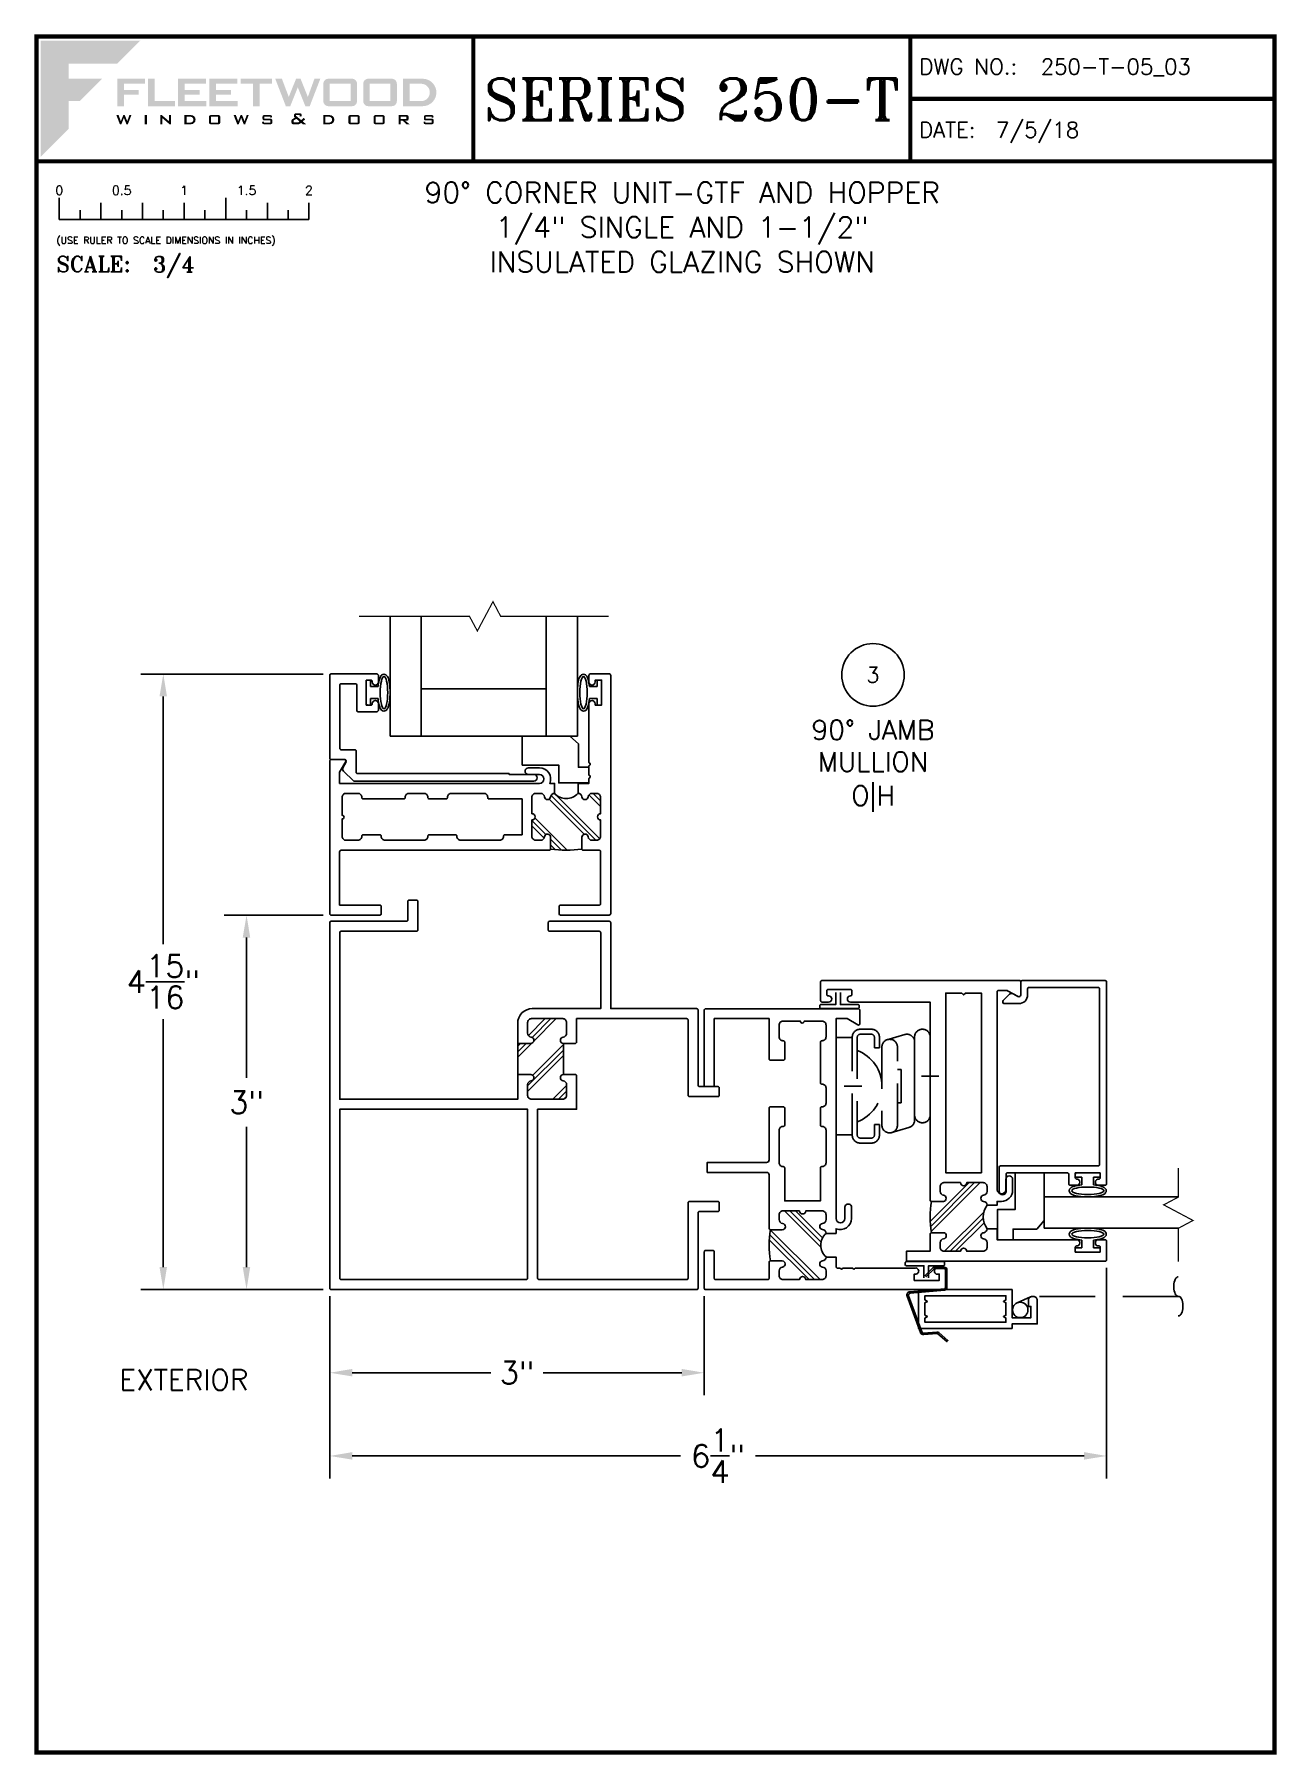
# Paper-space layout 'DETAIL 3' of a CAD drawing. Extents: x 0.3 to 7.8, y 0.1 to 10.4.
# The model-space entities are those that its viewports show. They can reach past a viewport. Long polylines and large blocks are cut down to what shows.
import ezdxf
from ezdxf.enums import TextEntityAlignment as Align

# ---------------------------------------------------------------- set-up
doc = ezdxf.new("R2010")
doc.units = 0
doc.header["$MEASUREMENT"] = 0
doc.linetypes.add('HIDDEN', pattern=[0.375, 0.25, -0.125])
doc.layers.get('0').update_dxf_attribs({"linetype": 'CONTINUOUS'})
doc.layers.get('Defpoints').update_dxf_attribs({"linetype": 'CONTINUOUS'})
for name, color, linetype in [('DIM', 7, 'CONTINUOUS'), ('FRAME', 1, 'CONTINUOUS'), ('GLASS', 7, 'CONTINUOUS'), ('MISC', 7, 'CONTINUOUS'), ('SCREEN', 92, 'CONTINUOUS'), ('SCREEN_CLIP', 7, 'CONTINUOUS'), ('TEXT', 7, 'CONTINUOUS'), ('VENT', 5, 'CONTINUOUS')]:
    doc.layers.add(name, color=color, linetype=linetype)
doc.layers.add('VP', color=40, linetype='CONTINUOUS', plot=False)
doc.layers.get('VP').off()
doc.styles.add('ROMANS', font='romans')
doc.styles.add('ROMANT', font='romant')
doc.styles.add('SIMPLEX-094', font='simplex.shx', dxfattribs={"height": 0.094})
doc.styles.get("Standard").update_dxf_attribs({"font": 'simplex.shx'})
doc.dimstyles.new('THREE-QUARTER SCALE', dxfattribs={"dimscale": 0.75, "dimtxt": 0.18, "dimasz": 0.18, "dimexe": 0.18, "dimexo": 0.0625, "dimgap": 0.09, "dimtad": 0, "dimtih": 1, "dimtoh": 1, "dimdec": 4, "dimzin": 0, "dimdsep": 46, "dimlunit": 4, "dimtxsty": 'Standard', "dimcen": 0.09, "dimadec": 0, "dimazin": 0, "dimtfac": 1, "dimtdec": 4, "dimtofl": 0, "dimtmove": 0, "dimatfit": 3, "dimfxl": 0, "dimtolj": 1, "dimtzin": 0, "dimarcsym": 0})

psp = doc.layouts.new('DETAIL 3')

# ---------------------------------------------------------------- texts
at = {"layer": 'MISC', "insert": (4.192359, 9.290936), "char_height": 0.125, "width": 4.19340125, "attachment_point": 5}
psp.add_mtext('90%%D CORNER UNIT-GTF AND HOPPER\\P1/4" SINGLE AND 1-1/2"\\PINSULATED GLAZING SHOWN', dxfattribs=at)
at = {"layer": 'TEXT'}
psp.add_text('EXTERIOR', height=0.124, dxfattribs=at).set_placement((0.810253, 2.303057))

msp = doc.modelspace()

# ---------------------------------------------------------------- blocks, each defined once
blk = doc.blocks.new('Fleetwood_Logo_6-10-15')
h = blk.add_hatch(color=154)
h.dxf.hatch_style = 1
h.paths.add_polyline_path([(0.2526, -0.0017), (0.0019, -0.0017), (0.0019, -0.2942), (0.0725, -0.2236), (0.0725, -0.1535), (0.1007, -0.1535), (0.1567, -0.0976), (0.0725, -0.0976), (0.0725, -0.0596), (0.1946, -0.0596)])
h = blk.add_hatch(color=251)
h.dxf.hatch_style = 1
h.paths.add_polyline_path([(0.2487, -0.1256), (0.2112, -0.1256), (0.2112, -0.1102), (0.2647, -0.1102), (0.2647, -0.0976), (0.1946, -0.0976), (0.1946, -0.1667), (0.2112, -0.1667), (0.2112, -0.1377), (0.2487, -0.1377)])
h = blk.add_hatch(color=251)
h.dxf.hatch_style = 1
h.paths.add_polyline_path([(0.2886, -0.0976), (0.272, -0.0976), (0.272, -0.1667), (0.3401, -0.1667), (0.3401, -0.1535), (0.2886, -0.1535)])
h = blk.add_hatch(color=251)
h.dxf.hatch_style = 1
h.paths.add_polyline_path([(0.4175, -0.0976), (0.3474, -0.0976), (0.3474, -0.1667), (0.4185, -0.1667), (0.4185, -0.1534), (0.364, -0.1534), (0.364, -0.1377), (0.4015, -0.1377), (0.4015, -0.1256), (0.364, -0.1256), (0.364, -0.1102), (0.4175, -0.1102)])
h = blk.add_hatch(color=251)
h.dxf.hatch_style = 1
h.paths.add_polyline_path([(0.4965, -0.0976), (0.4264, -0.0976), (0.4264, -0.1667), (0.4975, -0.1667), (0.4975, -0.1534), (0.443, -0.1534), (0.443, -0.1377), (0.4804, -0.1377), (0.4804, -0.1256), (0.443, -0.1256), (0.443, -0.1102), (0.4965, -0.1102)])
h = blk.add_hatch(color=251)
h.dxf.hatch_style = 1
h.paths.add_polyline_path([(0.5842, -0.0976), (0.5054, -0.0976), (0.5054, -0.1102), (0.5365, -0.1102), (0.5365, -0.1667), (0.5531, -0.1667), (0.5531, -0.1102), (0.5842, -0.1102)])
h = blk.add_hatch(color=251)
h.dxf.hatch_style = 1
h.paths.add_polyline_path([(0.6089, -0.0976), (0.5921, -0.0976), (0.6188, -0.1667), (0.63, -0.1667), (0.6489, -0.1192), (0.6679, -0.1667), (0.6789, -0.1667), (0.7056, -0.0976), (0.6908, -0.0976), (0.6742, -0.1433), (0.6558, -0.0976), (0.6446, -0.0976), (0.6261, -0.1433)])
h = blk.add_hatch(color=251)
h.dxf.hatch_style = 1
h.paths.add_polyline_path([(0.7853, -0.0976), (0.726, -0.0976, 0.414214), (0.7133, -0.1102), (0.7133, -0.154, 0.414214), (0.726, -0.1667), (0.7853, -0.1667, 0.414214), (0.798, -0.154), (0.798, -0.1102, 0.414214)])
h.paths.add_polyline_path([(0.7819, -0.1102), (0.7819, -0.154), (0.7294, -0.154), (0.7294, -0.1102)], flags=16)
h = blk.add_hatch(color=251)
h.dxf.hatch_style = 1
h.paths.add_polyline_path([(0.8856, -0.0976), (0.8262, -0.0976, 0.414214), (0.8136, -0.1102), (0.8136, -0.154, 0.414214), (0.8262, -0.1667), (0.8856, -0.1667, 0.414214), (0.8982, -0.154), (0.8982, -0.1102, 0.414214)])
h.paths.add_polyline_path([(0.8822, -0.1102), (0.8822, -0.154), (0.8296, -0.154), (0.8296, -0.1102)], flags=16)
h = blk.add_hatch(color=251)
h.dxf.hatch_style = 1
h.paths.add_polyline_path([(0.9632, -0.0976), (0.914, -0.0976), (0.914, -0.1667), (0.9632, -0.1667, 1)])
h.paths.add_polyline_path([(0.9301, -0.1102), (0.9593, -0.1102, -1), (0.9593, -0.154), (0.9301, -0.154)], flags=16)
h = blk.add_hatch(color=7)
h.dxf.hatch_style = 1
h.paths.add_polyline_path([(0.2301, -0.1891), (0.2251, -0.1891), (0.2196, -0.2043), (0.2134, -0.1891), (0.2097, -0.1891), (0.2035, -0.2043), (0.1978, -0.1891), (0.1922, -0.1891), (0.2011, -0.2121), (0.2048, -0.2121), (0.2112, -0.1963), (0.2175, -0.2121), (0.2212, -0.2121)])
h = blk.add_hatch(color=7)
h.dxf.hatch_style = 1
h.paths.add_polyline_path([(0.2691, -0.1891), (0.2637, -0.1891), (0.2637, -0.2118), (0.2637, -0.2121), (0.2691, -0.2121)])
h = blk.add_hatch(color=7)
h.dxf.hatch_style = 1
h.paths.add_polyline_path([(0.3077, -0.1964), (0.3259, -0.2121), (0.3298, -0.2121), (0.3298, -0.1891), (0.325, -0.1891), (0.325, -0.2047), (0.3067, -0.1891), (0.3029, -0.1891), (0.3029, -0.2121), (0.3077, -0.2121)])
h = blk.add_hatch(color=7)
h.dxf.hatch_style = 1
h.paths.add_polyline_path([(0.3801, -0.1891), (0.3637, -0.1891), (0.3637, -0.2121), (0.3801, -0.2121, 1)])
h.paths.add_polyline_path([(0.3691, -0.2079), (0.3691, -0.1933), (0.3788, -0.1933, -1), (0.3788, -0.2079)], flags=16)
h = blk.add_hatch(color=7)
h.dxf.hatch_style = 1
h.paths.add_polyline_path([(0.4537, -0.2079), (0.4537, -0.1933, 0.414214), (0.4495, -0.1891), (0.4297, -0.1891, 0.414214), (0.4255, -0.1933), (0.4255, -0.2079, 0.414214), (0.4297, -0.2121), (0.4495, -0.2121, 0.414214)])
h.paths.add_polyline_path([(0.4308, -0.2079), (0.4308, -0.1933), (0.4484, -0.1933), (0.4484, -0.2079)], flags=16)
h = blk.add_hatch(color=7)
h.dxf.hatch_style = 1
h.paths.add_polyline_path([(0.5253, -0.1891), (0.5203, -0.1891), (0.5148, -0.2043), (0.5087, -0.1891), (0.5049, -0.1891), (0.4988, -0.2043), (0.493, -0.1891), (0.4874, -0.1891), (0.4963, -0.2121), (0.5001, -0.2121), (0.5064, -0.1963), (0.5127, -0.2121), (0.5164, -0.2121)])
h = blk.add_hatch(color=7)
h.dxf.hatch_style = 1
h.paths.add_polyline_path([(0.5801, -0.1891), (0.5643, -0.1891, 0.414214), (0.56, -0.1933), (0.56, -0.1981, 0.414214), (0.5643, -0.2024), (0.58, -0.2024), (0.58, -0.2078), (0.5637, -0.2078), (0.5637, -0.2052), (0.5591, -0.2062), (0.5591, -0.2078, 0.414214), (0.5634, -0.2121), (0.5805, -0.2121, 0.414214), (0.5848, -0.2078), (0.5848, -0.2024, 0.414214), (0.5805, -0.1982), (0.5648, -0.1982), (0.5648, -0.193), (0.5798, -0.193), (0.5798, -0.1958), (0.5843, -0.1948), (0.5843, -0.1933, 0.414214)])
h = blk.add_hatch(color=7)
h.dxf.hatch_style = 1
h.paths.add_polyline_path([(0.645, -0.1913, -0.222262), (0.6447, -0.1906), (0.6447, -0.1892), (0.6535, -0.1892), (0.6535, -0.193), (0.6587, -0.1918), (0.6587, -0.189, 0.414214), (0.6544, -0.1847), (0.6437, -0.1847, 0.414214), (0.6394, -0.189), (0.6394, -0.1922, 0.222262), (0.6407, -0.1948), (0.6415, -0.1955), (0.6345, -0.1998, 0.260684), (0.6329, -0.2027), (0.6329, -0.2078, 0.414214), (0.6372, -0.2121), (0.6514, -0.2121, 0.17577), (0.6536, -0.2113), (0.657, -0.2085), (0.6614, -0.2121), (0.6699, -0.2121), (0.6613, -0.2049), (0.6676, -0.1997), (0.6637, -0.1964), (0.6574, -0.2017)])
h.paths.add_polyline_path([(0.6532, -0.2052), (0.6509, -0.2072, -0.17577), (0.6502, -0.2074), (0.6382, -0.2074), (0.6382, -0.2033, -0.260684), (0.6387, -0.2025), (0.6451, -0.1985)], flags=16)
h = blk.add_hatch(color=7)
h.dxf.hatch_style = 1
h.paths.add_polyline_path([(0.7294, -0.1891), (0.713, -0.1891), (0.713, -0.2121), (0.7294, -0.2121, 1)])
h.paths.add_polyline_path([(0.7184, -0.2079), (0.7184, -0.1933), (0.7281, -0.1933, -1), (0.7281, -0.2079)], flags=16)
h = blk.add_hatch(color=7)
h.dxf.hatch_style = 1
h.paths.add_polyline_path([(0.8045, -0.2079), (0.8045, -0.1933, 0.414214), (0.8003, -0.1891), (0.7805, -0.1891, 0.414214), (0.7763, -0.1933), (0.7763, -0.2079, 0.414214), (0.7805, -0.2121), (0.8003, -0.2121, 0.414214)])
h.paths.add_polyline_path([(0.7816, -0.2079), (0.7816, -0.1933), (0.7992, -0.1933), (0.7992, -0.2079)], flags=16)
h = blk.add_hatch(color=7)
h.dxf.hatch_style = 1
h.paths.add_polyline_path([(0.8678, -0.2079), (0.8678, -0.1933, 0.414214), (0.8636, -0.1891), (0.8438, -0.1891, 0.414214), (0.8396, -0.1933), (0.8396, -0.2079, 0.414214), (0.8438, -0.2121), (0.8636, -0.2121, 0.414214)])
h.paths.add_polyline_path([(0.8449, -0.2079), (0.8449, -0.1933), (0.8624, -0.1933), (0.8624, -0.2079)], flags=16)
h = blk.add_hatch(color=7)
h.dxf.hatch_style = 1
h.paths.add_polyline_path([(0.9277, -0.1993), (0.9277, -0.1933, 0.414214), (0.9235, -0.1891), (0.9028, -0.1891), (0.9028, -0.2121), (0.9082, -0.2121), (0.9082, -0.2035), (0.9131, -0.2035), (0.9224, -0.2121), (0.9303, -0.2121), (0.9197, -0.2035), (0.9235, -0.2035, 0.414214)])
h.paths.add_polyline_path([(0.9082, -0.1993), (0.9082, -0.1933), (0.9214, -0.1933, -0.414214), (0.9224, -0.1943), (0.9224, -0.1983, -0.414214), (0.9214, -0.1993)], flags=16)
h = blk.add_hatch(color=7)
h.dxf.hatch_style = 1
h.paths.add_polyline_path([(0.9867, -0.1982), (0.971, -0.1982), (0.971, -0.193), (0.9859, -0.193), (0.9859, -0.1958), (0.9905, -0.1948), (0.9905, -0.1933, 0.414214), (0.9863, -0.1891), (0.9705, -0.1891, 0.414214), (0.9662, -0.1933), (0.9662, -0.1981, 0.414214), (0.9705, -0.2024), (0.9862, -0.2024), (0.9862, -0.2078), (0.9699, -0.2078), (0.9699, -0.2052), (0.9653, -0.2062), (0.9653, -0.2078, 0.414214), (0.9696, -0.2121), (0.9867, -0.2121, 0.414214), (0.991, -0.2078), (0.991, -0.2024, 0.414214)])
blk = doc.blocks.new('A-SIZE_P')
at = {"const_width": 0.025}
blk.add_lwpolyline([(0.313, 0.125), (7.751, 0.125), (7.751, 10.437), (0.313, 10.437)], close=True, dxfattribs=at)
for points in [[(2.938, 10.437), (2.938, 9.687)], [(5.563, 10.437), (5.563, 9.687)], [(5.563, 10.062), (7.751, 10.062)], [(0.313, 9.687), (7.751, 9.687)]]:
    blk.add_lwpolyline(points, dxfattribs=at)
at = {"xscale": 2.387023416083395, "yscale": 2.387023416083395, "zscale": 2.387023416083395}
blk.add_blockref('Fleetwood_Logo_6-10-15', (0.334, 10.416), dxfattribs=at)
for s, style, p in [('DWG NO.:', 'SIMPLEX-094', (5.617, 10.209)), ('DATE:', 'SIMPLEX-094', (5.616, 9.829)), ('SCALE:', 'ROMANT', (0.433, 9.022))]:
    blk.add_text(s, height=0.094, dxfattribs=dict(style=style)).set_placement(p)
for tag, p, style in [('DWG_NO', (6.346, 10.209), 'SIMPLEX-094'), ('DATE', (6.077, 9.829), 'SIMPLEX-094'), ('SCALE', (1.011, 9.02), 'ROMANT')]:
    blk.add_attdef(tag, p, '', height=0.094, dxfattribs=dict(style=style))
for tag, height, style, width, p, p2 in [('DWG_NO_F', 0.094, 'SIMPLEX-094', 1.745692, (6.347, 10.209), (7.683, 10.209)), ('PRODUCT', 0.25, 'ROMANT', 1.390728, (3.001, 9.934), (5.5, 9.934))]:
    blk.add_attdef(tag, text='', height=height, dxfattribs=dict(style=style, width=width)).set_placement(p, p2, align=Align.FIT)
blk = doc.blocks.new('Three Quarter')
for p, q in [((0.137, -0.219), (0.137, -0.35)), ((0.262, -0.294), (0.262, -0.35)), ((0.387, -0.249), (0.387, -0.35)), ((0.512, -0.294), (0.512, -0.35)), ((0.637, -0.249), (0.637, -0.35)), ((0.762, -0.294), (0.762, -0.35)), ((0.887, -0.249), (0.887, -0.35)), ((1.012, -0.294), (1.012, -0.35)), ((1.137, -0.219), (1.137, -0.35)), ((1.262, -0.294), (1.262, -0.35)), ((1.387, -0.249), (1.387, -0.35)), ((1.512, -0.294), (1.512, -0.35)), ((1.637, -0.249), (1.637, -0.35)), ((0.137, -0.35), (1.637, -0.35))]:
    blk.add_line(p, q)
for s, p in [('0', (0.137, -0.219)), ('0.5', (0.512, -0.219)), ('1', (0.887, -0.219)), ('1.5', (1.262, -0.219)), ('2', (1.637, -0.219))]:
    blk.add_text(s, height=0.055).set_placement(p, align=Align.BOTTOM_CENTER)
at = {"style": 'ROMANS'}
blk.add_text('(USE RULER TO SCALE DIMENSIONS IN INCHES)', height=0.04115, dxfattribs=at).set_placement((0.12, -0.495))
blk = doc.blocks.new('*D111')
at = {"layer": 'Defpoints', "color": 0}
for p in [(1.575, 5.157), (2.082, 5.157), (2.082, 2.907)]:
    blk.add_point(p, dxfattribs=at)
at = {"layer": 'TEXT', "color": 0, "lineweight": -2}
for p, q in [((2.036, 5.157), (1.44, 5.157)), ((1.575, 5.022), (1.575, 4.18)), ((1.575, 3.042), (1.575, 3.885)), ((2.036, 2.907), (1.44, 2.907))]:
    blk.add_line(p, q, dxfattribs=at)
at = {"layer": 'TEXT', "color": 0}
for points in [[(1.552, 5.022), (1.597, 5.022), (1.575, 5.157)], [(1.552, 3.042), (1.597, 3.042), (1.575, 2.907)]]:
    blk.add_solid(points, dxfattribs=at)
at = {"layer": 'TEXT', "color": 0, "insert": (1.575, 4.032), "char_height": 0.135, "attachment_point": 5}
blk.add_mtext('\\A1;3"', dxfattribs=at)
blk = doc.blocks.new('*D112')
at = {"layer": 'Defpoints', "color": 0}
for p in [(1.075, 6.606), (2.082, 6.606), (2.082, 2.907)]:
    blk.add_point(p, dxfattribs=at)
at = {"layer": 'TEXT', "color": 0, "lineweight": -2}
for p, q in [((2.036, 6.606), (0.94, 6.606)), ((1.075, 6.471), (1.075, 4.982)), ((1.075, 3.042), (1.075, 4.532)), ((2.036, 2.907), (0.94, 2.907))]:
    blk.add_line(p, q, dxfattribs=at)
at = {"layer": 'TEXT', "color": 0}
for points in [[(1.052, 6.471), (1.097, 6.471), (1.075, 6.606)], [(1.052, 3.042), (1.097, 3.042), (1.075, 2.907)]]:
    blk.add_solid(points, dxfattribs=at)
at = {"layer": 'TEXT', "color": 0, "insert": (1.075, 4.757), "char_height": 0.135, "attachment_point": 5}
blk.add_mtext('\\A1;4{\\H1.000000x;\\S15/16;}"', dxfattribs=at)
blk = doc.blocks.new('*D113')
at = {"layer": 'Defpoints', "color": 0}
for p in [(2.075, 2.915), (4.325, 2.915), (4.325, 2.407)]:
    blk.add_point(p, dxfattribs=at)
at = {"layer": 'TEXT', "color": 0, "lineweight": -2}
for p, q in [((2.075, 2.868), (2.075, 2.272)), ((4.325, 2.868), (4.325, 2.272)), ((2.21, 2.407), (3.042, 2.407)), ((4.19, 2.407), (3.357, 2.407))]:
    blk.add_line(p, q, dxfattribs=at)
at = {"layer": 'TEXT', "color": 0}
for points in [[(2.21, 2.43), (2.21, 2.385), (2.075, 2.407)], [(4.19, 2.43), (4.19, 2.385), (4.325, 2.407)]]:
    blk.add_solid(points, dxfattribs=at)
at = {"layer": 'TEXT', "color": 0, "insert": (3.2, 2.407), "char_height": 0.135, "attachment_point": 5}
blk.add_mtext('\\A1;3"', dxfattribs=at)
blk = doc.blocks.new('*D114')
at = {"layer": 'Defpoints', "color": 0}
for p in [(6.742, 3.084), (2.075, 2.915), (2.075, 1.907)]:
    blk.add_point(p, dxfattribs=at)
at = {"layer": 'TEXT', "color": 0, "lineweight": -2}
for p, q in [((6.742, 3.037), (6.742, 1.772)), ((2.075, 2.868), (2.075, 1.772)), ((2.21, 1.907), (4.183, 1.907)), ((6.607, 1.907), (4.633, 1.907))]:
    blk.add_line(p, q, dxfattribs=at)
at = {"layer": 'TEXT', "color": 0}
for points in [[(2.21, 1.93), (2.21, 1.885), (2.075, 1.907)], [(6.607, 1.93), (6.607, 1.885), (6.742, 1.907)]]:
    blk.add_solid(points, dxfattribs=at)
at = {"layer": 'TEXT', "color": 0, "insert": (4.408, 1.907), "char_height": 0.135, "attachment_point": 5}
blk.add_mtext('\\A1;6{\\H1.000000x;\\S1/4;}"', dxfattribs=at)
blk = doc.blocks.new('sectball')
blk.add_circle((0, 0), 0.125)
blk.add_attdef('NO', text='', height=0.062).set_placement((0, 0), align=Align.MIDDLE_CENTER)
for tag, p in [('LINE1', (0, -0.2588)), ('LINE2', (0, -0.3864)), ('LINE3', (0, -0.5214))]:
    blk.add_attdef(tag, text='', height=0.078).set_placement(p, align=Align.CENTER)
blk = doc.blocks.new('P48 90 Corner Mullion')
h = blk.add_hatch()
h.set_pattern_fill('PLAST', color=256, angle=45, style=0)
h.set_pattern_definition([(45, (-6.56593, -27.63443), (-0.1767767, 0.1767767), []), (45, (-6.58803, -27.61234), (-0.1767767, 0.1767767), []), (45, (-6.61013, -27.59024), (-0.1767767, 0.1767767), [])])
h.paths.add_polyline_path([(0.135, 1.972), (0.03, 1.972), (0.03, 1.722), (0.135, 1.722, -0.414214), (0.16, 1.697), (0.16, 1.697, -0.38311), (0.138, 1.672, 0.38311), (0.11, 1.641), (0.11, 1.555, 0.414214), (0.141, 1.524), (0.391, 1.524, 0.414214), (0.422, 1.555), (0.422, 1.641, 0.38311), (0.394, 1.672, -0.38311), (0.372, 1.697), (0.372, 1.697, -0.414214), (0.397, 1.722), (0.397, 1.972, -0.414214), (0.372, 1.997), (0.372, 1.997, -0.38311), (0.394, 2.022, 0.38311), (0.422, 2.053), (0.422, 2.139, 0.414214), (0.391, 2.17), (0.141, 2.17, 0.414214), (0.11, 2.139), (0.11, 2.053, 0.38311), (0.138, 2.022, -0.38311), (0.16, 1.997), (0.16, 1.997, -0.414214)])
for p, q in [((0.03, 1.972), (0.03, 1.722)), ((0.397, 1.972), (0.397, 1.722))]:
    blk.add_line(p, q)
for points in [[(0.03, 1.722), (0.03, 1.524), (-1.395, 1.524), (-1.395, 2.86, -0.414214), (-1.385, 2.87), (-0.78, 2.87, 0.414214), (-0.77, 2.88), (-0.77, 3.11, 0.414214), (-0.78, 3.12), (-0.84, 3.12, 0.414214), (-0.85, 3.11), (-0.85, 2.96, -0.414214), (-0.86, 2.95), (-1.465, 2.95, 0.414214), (-1.475, 2.94), (-1.475, 0.01, 0.414214), (-1.465, 0), (1.465, 0, 0.414214), (1.475, 0.01), (1.475, 0.615, -0.414214), (1.485, 0.625), (1.635, 0.625, 0.414214), (1.645, 0.635), (1.645, 0.695, 0.414214), (1.635, 0.705), (1.405, 0.705, 0.414214), (1.395, 0.695), (1.395, 0.09, -0.414214), (1.385, 0.08), (0.2, 0.08, -0.414214), (0.19, 0.09), (0.19, 1.444), (0.502, 1.444), (0.502, 1.712, 0.414214), (0.492, 1.722), (0.397, 1.722, 0.414214), (0.372, 1.697), (0.372, 1.697, 0.38311), (0.394, 1.672, -0.38311), (0.422, 1.641), (0.422, 1.555, -0.414214), (0.391, 1.524), (0.141, 1.524, -0.414214), (0.11, 1.555), (0.11, 1.641, -0.38311), (0.138, 1.672, 0.38311), (0.16, 1.697), (0.16, 1.697, 0.414214), (0.135, 1.722), (0.03, 1.722)], [(0.03, 1.972), (0.135, 1.972, 0.414214), (0.16, 1.997), (0.16, 1.997, 0.38311), (0.138, 2.022, -0.38311), (0.11, 2.053), (0.11, 2.139, -0.414214), (0.141, 2.17), (0.391, 2.17, -0.414214), (0.422, 2.139), (0.422, 2.053, -0.38311), (0.394, 2.022, 0.38311), (0.372, 1.997), (0.372, 1.997, 0.414214), (0.397, 1.972), (0.492, 1.972, 0.414214), (0.502, 1.982), (0.502, 2.17), (1.385, 2.17, -0.414214), (1.395, 2.16), (1.395, 1.555, 0.414214), (1.405, 1.545), (1.635, 1.545, 0.414214), (1.645, 1.555), (1.645, 1.615, 0.414214), (1.635, 1.625), (1.485, 1.625, -0.414214), (1.475, 1.635), (1.475, 2.24, 0.414214), (1.465, 2.25), (0.775, 2.25), (0.775, 2.94, 0.414214), (0.765, 2.95), (0.285, 2.95, 0.414214), (0.275, 2.94), (0.275, 2.88, 0.414214), (0.285, 2.87), (0.685, 2.87, -0.414214), (0.695, 2.86), (0.695, 2.25), (0.147, 2.25, 0.414214), (0.03, 2.133), (0.03, 1.972)]]:
    blk.add_lwpolyline(points, format="xyb")
blk.add_lwpolyline([(-1.385, 0.08, -0.414214), (-1.395, 0.09), (-1.395, 1.444), (0.11, 1.444), (0.11, 0.09, -0.414214), (0.1, 0.08)], format="xyb", close=True)
blk = doc.blocks.new('05P10-1.5in_GLASS_STOP')
for p, q in [((-1.838, 0.25), (-1.873, 0.25)), ((-1.873, 0.25), (-1.873, 0.05)), ((-1.838, 0.197), (-1.838, 0.25)), ((-1.776, 0.197), (-1.838, 0.197)), ((-0.084, 0.197), (-0.022, 0.197)), ((-0.022, 0.197), (-0.022, 0.25)), ((-0.022, 0.25), (0.013, 0.25)), ((0.013, 0.25), (0.013, 0.05)), ((-1.873, 0.05), (-1.838, 0.05)), ((-1.838, 0.05), (-1.838, 0.102)), ((-1.838, 0.102), (-1.776, 0.102)), ((-0.022, 0.102), (-0.084, 0.102)), ((-0.022, 0.05), (-0.022, 0.102)), ((0.013, 0.05), (-0.022, 0.05))]:
    blk.add_line(p, q)
blk.add_lwpolyline([(-1.823, 0.239), (-1.823, 0.24, 0.414214), (-1.833, 0.25), (-1.858, 0.25, 0.414214), (-1.873, 0.235), (-1.873, 0.065, 0.414214), (-1.858, 0.05), (-1.833, 0.05, 0.414214), (-1.823, 0.06), (-1.823, 0.064, -0.414214), (-1.799, 0.089), (-1.798, 0.089, -0.414214), (-1.773, 0.064), (-1.773, 0.015, -0.414214), (-1.788, 0), (-2.153, 0, -0.414214), (-2.163, 0.01), (-2.163, 0.677, -0.414214), (-2.153, 0.687), (-2.047, 0.687, 0.57735), (-2.035, 0.709), (-2.057, 0.748, -0.339454), (-2.053, 0.778), (-1.974, 0.857, -0.198912), (-1.967, 0.86), (-0.529, 0.86, -0.414214), (-0.502, 0.833), (-0.502, 0.832, -0.414214), (-0.529, 0.805), (-0.727, 0.805), (-0.727, 0.798), (-1.942, 0.798, 0.414214), (-1.952, 0.788), (-1.952, 0.617, -0.414214), (-1.962, 0.607), (-2.073, 0.607, 0.414214), (-2.083, 0.597), (-2.083, 0.09, 0.414214), (-2.073, 0.08), (-1.956, 0.08, 0.414214), (-1.946, 0.09), (-1.946, 0.293, -0.414214), (-1.936, 0.303), (-1.788, 0.303, -0.414214), (-1.773, 0.288), (-1.773, 0.239, -0.414214), (-1.798, 0.214), (-1.799, 0.214, -0.414214)], format="xyb", close=True)
at = {"extrusion": (0, 0, -1)}
blk.add_ellipse((-1.729, 0.15), major_axis=(0, 0.129), ratio=0.232303, dxfattribs=at)
blk.add_ellipse((-0.131, 0.15), major_axis=(0, 0.129), ratio=0.232303)
for points in [[(-1.776, 0.197), (-1.774, 0.219), (-1.771, 0.239), (-1.762, 0.269), (-1.758, 0.28), (-1.745, 0.294), (-1.737, 0.298), (-1.729, 0.298), (-1.718, 0.298), (-1.71, 0.292), (-1.701, 0.279), (-1.697, 0.272), (-1.687, 0.244), (-1.683, 0.215), (-1.678, 0.136), (-1.682, 0.085), (-1.694, 0.034), (-1.698, 0.022), (-1.714, 0.005), (-1.728, 0), (-1.749, 0.008), (-1.754, 0.016), (-1.762, 0.032), (-1.765, 0.041), (-1.772, 0.067), (-1.774, 0.084), (-1.776, 0.102)], [(-0.084, 0.197), (-0.086, 0.219), (-0.089, 0.239), (-0.098, 0.269), (-0.102, 0.28), (-0.115, 0.294), (-0.123, 0.298), (-0.131, 0.298), (-0.142, 0.298), (-0.15, 0.292), (-0.159, 0.279), (-0.163, 0.272), (-0.173, 0.244), (-0.177, 0.215), (-0.182, 0.136), (-0.178, 0.085), (-0.166, 0.034), (-0.162, 0.022), (-0.146, 0.005), (-0.132, 0), (-0.111, 0.008), (-0.106, 0.016), (-0.098, 0.032), (-0.095, 0.041), (-0.088, 0.067), (-0.086, 0.084), (-0.084, 0.102)]]:
    blk.add_open_spline(points, degree=3, knots=[5.075676, 5.075676, 5.075676, 5.075676, 5.596595, 5.596595, 6.055763, 6.055763, 6.283185, 6.283185, 6.283185, 6.572914, 6.572914, 6.862642, 6.862642, 7.608886, 7.608886, 8.676451, 8.676451, 9.18434, 9.18434, 9.518242, 9.518242, 9.852144, 9.852144, 10.186046, 10.186046, 10.631436, 10.631436, 10.631436, 10.631436])
blk = doc.blocks.new('A$C5B811888')
at = {"layer": 'MISC', "linetype": 'Continuous'}
for points in [[(0.0319, 0), (0.0319, 0.024), (0.0025, 0.024, -0.414214), (0, 0.0265), (0, 0.0297, -0.414214), (0.0025, 0.0322), (0.0765, 0.0322, -0.414214), (0.079, 0.0297)], [(0.079, 0.0297), (0.079, 0.0265, -0.414214), (0.0765, 0.024), (0.0414, 0.024), (0.0414, 0)]]:
    blk.add_lwpolyline(points, format="xyb", dxfattribs=at)
blk = doc.blocks.new('05P86-BLOCK-IG')
h = blk.add_hatch()
h.set_pattern_fill('PLAST', angle=45, style=0)
h.paths.add_polyline_path([(0.544, 1.12, -1), (0.544, 1.17), (0.544, 1.302, 0.414214), (0.512, 1.333), (0.474, 1.333, 0.38311), (0.443, 1.305, -0.947716), (0.393, 1.308), (0.393, 1.403, 0.081165), (0.143, 1.403), (0.143, 1.308, -0.947716), (0.094, 1.305, 0.38311), (0.063, 1.333), (0.024, 1.333, 0.414214), (-0.007, 1.302), (-0.007, 1.17, -1), (-0.007, 1.12), (-0.007, 0.988, 0.414214), (0.024, 0.957), (0.063, 0.957, 0.38311), (0.094, 0.985, -0.898027), (0.143, 0.985, 0.38311), (0.174, 0.957, -0.436275), (0.363, 0.957, 0.38311), (0.394, 0.985, -0.898027), (0.443, 0.985, 0.38311), (0.474, 0.957), (0.512, 0.957, 0.414214), (0.544, 0.988)])
for points in [[(0.003, 1.852, 0.414214), (-0.007, 1.842), (-0.007, 1.423, 0.414214), (0.003, 1.413), (0.134, 1.413, -0.414214), (0.143, 1.403), (0.143, 1.308, -0.947716), (0.094, 1.305, 0.38311), (0.063, 1.333), (0.024, 1.333, 0.414214), (-0.007, 1.302), (-0.007, 1.17, -1), (-0.007, 1.12), (-0.007, 0.988, 0.414214), (0.024, 0.957), (0.063, 0.957, 0.38311), (0.094, 0.985, -0.898027), (0.143, 0.985, 0.38311), (0.174, 0.957), (0.174, 0.877), (0.097, 0.877, 0.414214), (0.086, 0.867), (0.086, 0.847, -0.331679), (0.084, 0.843, 0.745356), (0.084, 0.824, -0.331679), (0.086, 0.82), (0.086, 0.747, -0.331679), (0.084, 0.743, 0.745356), (0.084, 0.724, -0.331679), (0.086, 0.72), (0.086, 0.244, -1.19356), (0.037, 0.244), (0.037, 0.25), (-0.014, 0.25), (-0.014, 0.05), (0.037, 0.05), (0.037, 0.074, -0.596863), (0.086, 0.074), (0.086, 0.01, -0.414214), (0.076, 0), (-0.076, 0, -0.414214), (-0.087, 0.01), (-0.087, 1.922, -0.414214), (-0.076, 1.932), (0.215, 1.932, -0.414214), (0.226, 1.922), (0.226, 1.862, -0.414214), (0.215, 1.852)], [(1.377, 1.298, -0.414214), (1.367, 1.288), (1.23, 1.288, -0.414214), (1.221, 1.298), (1.221, 1.302, 0.414214), (1.19, 1.333), (0.93, 1.333, 0.414214), (0.898, 1.302), (0.898, 1.298, -0.414214), (0.889, 1.288), (0.623, 1.288), (0.623, 1.002), (0.889, 1.002, -0.414214), (0.898, 0.992), (0.898, 0.988, 0.414214), (0.93, 0.957), (1.19, 0.957, 0.414214), (1.221, 0.988), (1.221, 0.992, -0.414214), (1.23, 1.002), (1.367, 1.002, -0.414214), (1.377, 0.992), (1.377, 0.988, 0.414214), (1.407, 0.957), (1.529, 0.957, 0.414214), (1.56, 0.988), (1.56, 0.992, -0.414214), (1.569, 1.002), (1.897, 1.002, -0.414214), (1.907, 0.992), (1.907, 0.988, 0.414214), (1.938, 0.957), (2.032, 0.957, 0.414214), (2.064, 0.988), (2.064, 1.132, -1), (2.064, 1.162), (2.064, 1.302, 0.414214), (2.032, 1.333), (1.938, 1.333, 0.414214), (1.907, 1.302), (1.907, 1.298, -0.414214), (1.897, 1.288), (1.76, 1.288, -0.414214), (1.75, 1.298), (1.75, 1.403, -0.414214), (1.76, 1.413), (2.084, 1.413), (2.084, 1.852), (1.549, 1.852, -0.414214), (1.539, 1.862), (1.539, 1.922, -0.414214), (1.549, 1.932), (2.154, 1.932, -0.414214), (2.163, 1.922), (2.163, 0.697, -0.414214), (2.154, 0.687), (2.042, 0.687, -0.57735), (2.034, 0.702), (2.084, 0.788), (2.084, 0.877), (0.483, 0.877, 1), (0.483, 0.806), (0.567, 0.806, -1.178959), (0.567, 0.752), (0.483, 0.752, -0.536675), (0.401, 0.877), (0.363, 0.877), (0.363, 0.957, 0.38311), (0.394, 0.985, -0.898027), (0.443, 0.985, 0.38311), (0.474, 0.957), (0.512, 0.957, 0.414214), (0.544, 0.988), (0.544, 1.12, -1), (0.544, 1.17), (0.544, 1.302, 0.414214), (0.512, 1.333), (0.474, 1.333, 0.38311), (0.443, 1.305, -0.947716), (0.393, 1.308), (0.393, 1.403, -0.414214), (0.404, 1.413), (0.832, 1.413, 0.414214), (0.852, 1.433), (0.852, 1.909), (0.932, 1.909), (0.932, 1.433, 0.414214), (0.952, 1.413), (1.367, 1.413, -0.414214), (1.377, 1.403)]]:
    blk.add_lwpolyline(points, format="xyb", close=True)
at = {"color": 7}
for centre, radius, start, end in [((0.269, 0.638), 0.775, 80.7195, 99.2805), ((0.269, 0.869), 0.129, 42.8591, 137.1409)]:
    blk.add_arc(centre, radius, start, end, dxfattribs=at)
blk = doc.blocks.new('4-BAR_HINGE')
at = {"linetype": 'HIDDEN', "ltscale": 0.75}
for p, q in [((0.401, -1.054), (0.313, -1.054)), ((0.313, -1.094), (0.401, -1.094)), ((0.248, -1.119), (0.248, -1.901)), ((0.288, -1.901), (0.288, -1.119)), ((0.426, -1.119), (0.426, -1.204)), ((0.426, -1.204), (0.466, -1.204)), ((0.466, -1.204), (0.466, -1.119)), ((0.486, -1.823), (0.486, -1.198)), ((0.556, -1.136), (0.701, -1.178)), ((0.611, -1.198), (0.611, -1.823)), ((0.748, -1.239), (0.748, -1.864)), ((0.641, -1.377), (0.611, -1.377)), ((0.641, -1.644), (0.641, -1.377)), ((0.748, -1.904), (0.748, -1.279)), ((0.873, -1.279), (0.873, -1.904)), ((0.611, -1.644), (0.641, -1.644)), ((0.401, -1.926), (0.313, -1.926)), ((0.466, -1.816), (0.426, -1.816)), ((0.426, -1.816), (0.426, -1.901)), ((0.466, -1.901), (0.466, -1.816)), ((0.67, -1.924), (0.526, -1.881)), ((0.313, -1.966), (0.401, -1.966))]:
    blk.add_line(p, q, dxfattribs=at)
for p, q in [((0.248, -1.119), (0.123, -1.119)), ((0.248, -1.901), (0.123, -1.901))]:
    blk.add_line(p, q)
at = {"linetype": 'Continuous'}
for p, q in [((0.324, -1.51), (0.183, -1.51)), ((0.943, -1.591), (0.802, -1.591))]:
    blk.add_line(p, q, dxfattribs=at)
at = {"linetype": 'HIDDEN', "ltscale": 0.75}
for centre, radius, start, end in [((0.313, -1.119), 0.065, 90, 180), ((0.313, -1.119), 0.025, 90, 180), ((0.401, -1.119), 0.065, 360, 90), ((0.401, -1.119), 0.025, 0, 90), ((0.181, -1.51), 0.305, 290.4553, 69.5447), ((0.548, -1.198), 0.0625, 0, 180), ((0.686, -1.239), 0.062, 0, 75.7192), ((0.81, -1.279), 0.0625, 0, 180), ((0.313, -1.901), 0.065, 180, 270), ((0.313, -1.901), 0.025, 180, 270), ((0.401, -1.901), 0.065, 270, 0), ((0.401, -1.901), 0.025, 270, 0), ((0.548, -1.823), 0.0625, 180, 0), ((0.686, -1.864), 0.062, 255.5579, 0), ((0.81, -1.904), 0.0625, 180, 0)]:
    blk.add_arc(centre, radius, start, end, dxfattribs=at)
blk = doc.blocks.new('05P11-Z-BAR')
h = blk.add_hatch()
h.set_pattern_fill('PLAST', angle=45, style=0)
h.set_pattern_definition([(45, (-0.3846, -1e-07), (-0.176777, 0.176777), []), (45, (-0.4067, 0.0221), (-0.176777, 0.176777), []), (45, (-0.4288, 0.0442), (-0.176777, 0.176777), [])])
h.paths.add_polyline_path([(0.006, 1.12, -0.414214), (-0.018, 1.145, -0.414214), (0.006, 1.17), (0.006, 1.302, 0.414214), (-0.025, 1.333), (-0.063, 1.333, 0.38311), (-0.094, 1.305, -0.947716), (-0.143, 1.308), (-0.143, 1.403, 0.087329), (-0.394, 1.403), (-0.394, 1.308, -1), (-0.443, 1.308, 0.352985), (-0.473, 1.333), (-0.512, 1.333, 0.414214), (-0.544, 1.302), (-0.544, 1.17, -0.414214), (-0.518, 1.145, -0.414214), (-0.544, 1.12), (-0.544, 0.988, 0.414214), (-0.512, 0.957), (-0.474, 0.957, 0.38311), (-0.443, 0.985, -0.898027), (-0.394, 0.985, 0.38311), (-0.363, 0.957, -0.325577), (-0.174, 0.957, 0.363634), (-0.143, 0.982, -0.947716), (-0.094, 0.985, 0.38311), (-0.063, 0.957), (-0.025, 0.957, 0.414214), (0.006, 0.988)])
blk.add_line((-0.087, 0.877), (-0.087, 0.877))
for points in [[(-2.164, 2.28, -0.414214), (-2.154, 2.29), (-2.001, 2.29, -0.414214), (-1.991, 2.28), (-1.991, 2.226, -1), (-2.041, 2.226), (-2.041, 2.23, 0.414214), (-2.051, 2.24), (-2.081, 2.24, 0.414214), (-2.091, 2.23), (-2.091, 2.05, 0.414214), (-2.081, 2.04), (-2.051, 2.04, 0.414214), (-2.041, 2.05), (-2.041, 2.051, -1), (-1.991, 2.051), (-1.991, 1.413), (-0.403, 1.413, -0.414214), (-0.394, 1.403), (-0.394, 1.306, -0.888834), (-0.443, 1.306, 0.377258), (-0.474, 1.333), (-0.512, 1.333, 0.414214), (-0.544, 1.302), (-0.544, 1.17, -1), (-0.544, 1.12), (-0.544, 0.988, 0.414214), (-0.512, 0.957), (-0.474, 0.957, 0.383109), (-0.443, 0.985, -0.898027), (-0.394, 0.985, 0.38311), (-0.363, 0.957), (-0.363, 0.877), (-0.394, 0.877), (-0.394, 0.842, -0.414214), (-0.483, 0.752), (-0.571, 0.752, -1), (-0.571, 0.806), (-0.486, 0.806, 0.859155), (-0.486, 0.877), (-2.074, 0.877, 0.414214), (-2.084, 0.867), (-2.084, 0.797, 0.131652), (-2.082, 0.792), (-2.035, 0.709, -0.577353), (-2.048, 0.687), (-2.154, 0.687, -0.414214), (-2.164, 0.697), (-2.164, 2.28)], [(-0.025, 0.957, 0.414214), (0.006, 0.988), (0.006, 1.12, -1), (0.006, 1.17), (0.006, 1.302, 0.414214), (-0.025, 1.333), (-0.063, 1.333, 0.38311), (-0.094, 1.305, -0.947716), (-0.143, 1.308), (-0.143, 1.403, -0.414214), (-0.133, 1.413), (0.006, 1.413), (0.006, 1.603), (0.086, 1.603), (0.086, 0.01, -0.414214), (0.077, 0), (-0.077, 0, -0.414214), (-0.087, 0.01), (-0.087, 0.064, -1), (-0.037, 0.064), (-0.037, 0.06, 0.414214), (-0.027, 0.05), (0.003, 0.05, 0.414214), (0.014, 0.06), (0.014, 0.24, 0.414214), (0.003, 0.25), (-0.027, 0.25, 0.414214), (-0.037, 0.24), (-0.037, 0.239, -1), (-0.087, 0.239), (-0.087, 0.877), (-0.174, 0.877), (-0.174, 0.957, 0.363634), (-0.143, 0.982, -0.947716), (-0.094, 0.985, 0.38311), (-0.063, 0.957), (-0.025, 0.957)]]:
    blk.add_lwpolyline(points, format="xyb")
blk.add_lwpolyline([(-2.063, 1.16), (-2.063, 1.288), (-0.623, 1.288), (-0.623, 1.002), (-2.063, 1.002), (-2.063, 1.129), (-2.048, 1.145)], close=True)
at = {"color": 7}
for centre, radius, start, end in [((-0.269, 0.638), 0.775, 80.7195, 99.2805), ((-0.269, 0.828), 0.16, 53.9319, 126.0681)]:
    blk.add_arc(centre, radius, start, end, dxfattribs=at)
blk = doc.blocks.new('05P05-.25in_GLASS_STOP')
for p, q in [((-0.588, 0.25), (-0.623, 0.25)), ((-0.623, 0.25), (-0.623, 0.05)), ((-0.588, 0.198), (-0.588, 0.25)), ((-0.526, 0.198), (-0.588, 0.198)), ((-0.084, 0.198), (-0.022, 0.198)), ((-0.022, 0.198), (-0.022, 0.25)), ((-0.022, 0.25), (0.013, 0.25)), ((0.013, 0.25), (0.013, 0.05)), ((-0.623, 0.05), (-0.588, 0.05)), ((-0.588, 0.05), (-0.588, 0.103)), ((-0.588, 0.103), (-0.526, 0.103)), ((-0.022, 0.103), (-0.084, 0.103)), ((-0.022, 0.05), (-0.022, 0.103)), ((0.013, 0.05), (-0.022, 0.05))]:
    blk.add_line(p, q)
blk.add_lwpolyline([(-2.048, 0.632, 0.414214), (-1.978, 0.702), (-1.978, 0.817, 0.668179), (-2.003, 0.828), (-2.053, 0.778, 0.339454), (-2.057, 0.748), (-2.035, 0.71, -0.57735), (-2.048, 0.687), (-2.153, 0.687, 0.414214), (-2.163, 0.677), (-2.163, 0.01, 0.414214), (-2.153, 0), (-0.533, 0, 0.414214), (-0.523, 0.01), (-0.523, 0.064, 0.414214), (-0.548, 0.089), (-0.549, 0.089, 0.414214), (-0.573, 0.064), (-0.573, 0.06, -0.414214), (-0.583, 0.05), (-0.608, 0.05, -0.414214), (-0.623, 0.065), (-0.623, 0.235, -0.414214), (-0.608, 0.25), (-0.583, 0.25, -0.414214), (-0.573, 0.24), (-0.573, 0.239, 0.414214), (-0.549, 0.214), (-0.548, 0.214, 0.414214), (-0.523, 0.239), (-0.523, 0.288, 0.414214), (-0.538, 0.303), (-0.613, 0.303, -0.414214), (-0.623, 0.313), (-0.623, 0.795, -0.414214), (-0.613, 0.805), (-0.474, 0.805, 0.414214), (-0.447, 0.832), (-0.447, 0.833, 0.414214), (-0.474, 0.86), (-0.668, 0.86, 0.414214), (-0.678, 0.85), (-0.678, 0.065, -0.414214), (-0.688, 0.055), (-2.098, 0.055, -0.414214), (-2.108, 0.065), (-2.108, 0.622, -0.414214), (-2.098, 0.632)], format="xyb", close=True)
at = {"extrusion": (0, 0, -1)}
blk.add_ellipse((-0.479, 0.15), major_axis=(0, 0.129), ratio=0.232303, dxfattribs=at)
blk.add_ellipse((-0.131, 0.15), major_axis=(0, 0.129), ratio=0.232303)
for points in [[(-0.526, 0.198), (-0.524, 0.219), (-0.521, 0.239), (-0.512, 0.269), (-0.508, 0.28), (-0.495, 0.294), (-0.487, 0.298), (-0.479, 0.298), (-0.468, 0.298), (-0.46, 0.292), (-0.451, 0.279), (-0.447, 0.272), (-0.437, 0.244), (-0.433, 0.215), (-0.428, 0.136), (-0.432, 0.085), (-0.444, 0.034), (-0.448, 0.022), (-0.464, 0.005), (-0.478, 0), (-0.499, 0.008), (-0.504, 0.016), (-0.512, 0.032), (-0.515, 0.041), (-0.522, 0.067), (-0.524, 0.084), (-0.526, 0.103)], [(-0.084, 0.198), (-0.086, 0.219), (-0.089, 0.239), (-0.098, 0.269), (-0.102, 0.28), (-0.115, 0.294), (-0.123, 0.298), (-0.131, 0.298), (-0.142, 0.298), (-0.15, 0.292), (-0.159, 0.279), (-0.163, 0.272), (-0.173, 0.244), (-0.177, 0.215), (-0.182, 0.136), (-0.178, 0.085), (-0.166, 0.034), (-0.162, 0.022), (-0.146, 0.005), (-0.132, 0), (-0.111, 0.008), (-0.106, 0.016), (-0.098, 0.032), (-0.095, 0.041), (-0.088, 0.067), (-0.086, 0.084), (-0.084, 0.103)]]:
    blk.add_open_spline(points, degree=3, knots=[5.075676, 5.075676, 5.075676, 5.075676, 5.596595, 5.596595, 6.055763, 6.055763, 6.283185, 6.283185, 6.283185, 6.572914, 6.572914, 6.862642, 6.862642, 7.608886, 7.608886, 8.676451, 8.676451, 9.18434, 9.18434, 9.518242, 9.518242, 9.852144, 9.852144, 10.186046, 10.186046, 10.631436, 10.631436, 10.631436, 10.631436])
blk = doc.blocks.new('05P19-BLOCK-OG')
h = blk.add_hatch()
h.set_pattern_fill('PLAST', angle=45, style=0)
h.paths.add_polyline_path([(0.006, 1.12, -1), (0.006, 1.17), (0.006, 1.302, 0.414214), (-0.025, 1.333), (-0.063, 1.333, 0.38311), (-0.094, 1.305, -0.947716), (-0.143, 1.308), (-0.143, 1.403, 0.081165), (-0.394, 1.403), (-0.394, 1.308, -0.947716), (-0.443, 1.305, 0.38311), (-0.474, 1.333), (-0.512, 1.333, 0.414214), (-0.544, 1.302), (-0.544, 1.17, -1), (-0.544, 1.12), (-0.544, 0.988, 0.414214), (-0.512, 0.957), (-0.474, 0.957, 0.38311), (-0.443, 0.985, -0.898027), (-0.394, 0.985, 0.009247), (-0.394, 0.984, 0.372543), (-0.363, 0.957, -0.436275), (-0.174, 0.957, 0.38311), (-0.143, 0.985, -0.898027), (-0.094, 0.985, 0.38311), (-0.063, 0.957), (-0.025, 0.957, 0.414214), (0.006, 0.988)])
for points in [[(-0.394, 0.984, -0.009247), (-0.394, 0.985, 0.898027), (-0.443, 0.985, -0.38311), (-0.474, 0.957), (-0.512, 0.957, -0.414214), (-0.544, 0.988), (-0.544, 1.12, 1), (-0.544, 1.17), (-0.544, 1.302, -0.414214), (-0.512, 1.333), (-0.474, 1.333, -0.38311), (-0.443, 1.305, 0.947716), (-0.394, 1.308), (-0.394, 1.403, 0.414214), (-0.404, 1.413), (-2.073, 1.413, -0.414214), (-2.084, 1.423), (-2.084, 1.852), (-1.761, 1.852, 0.414214), (-1.751, 1.862), (-1.751, 1.922, 0.414214), (-1.761, 1.932), (-2.154, 1.932, 0.414214), (-2.163, 1.922), (-2.163, 0.697, 0.414214), (-2.154, 0.687), (-2.042, 0.687, 0.57735), (-2.034, 0.702), (-2.084, 0.788), (-2.084, 0.877), (-0.483, 0.877, -1), (-0.483, 0.806), (-0.572, 0.806, 1), (-0.572, 0.752), (-0.483, 0.752, 0.536675), (-0.401, 0.877), (-0.363, 0.877), (-0.363, 0.957, -0.38311), (-0.394, 0.985)], [(-0.143, 0.984, 0.009247), (-0.143, 0.985, -0.38311), (-0.174, 0.957), (-0.174, 0.877), (-0.087, 0.877), (-0.087, 0.838, 0.317837), (-0.083, 0.833, -0.707107), (-0.083, 0.814, 0.317837), (-0.087, 0.81), (-0.087, 0.738, 0.317837), (-0.083, 0.733, -0.707107), (-0.083, 0.714, 0.317837), (-0.087, 0.71), (-0.087, 0.239, 1), (-0.037, 0.239), (-0.037, 0.25), (0.014, 0.25), (0.014, 0.05), (-0.037, 0.05), (-0.037, 0.064, 1), (-0.087, 0.064), (-0.087, 0.01, 0.414214), (-0.076, 0), (0.076, 0, 0.414214), (0.087, 0.01), (0.087, 1.922, 0.414214), (0.076, 1.932), (-0.316, 1.932, 0.414214), (-0.326, 1.922), (-0.326, 1.862, 0.414214), (-0.316, 1.852), (-0.003, 1.852, -0.414214), (0.006, 1.842), (0.006, 1.423, -0.414214), (-0.003, 1.413), (-0.134, 1.413, 0.414214), (-0.143, 1.403), (-0.143, 1.308, 0.947716), (-0.094, 1.305, -0.38311), (-0.063, 1.333), (-0.025, 1.333, -0.414214), (0.006, 1.302), (0.006, 1.17, 1), (0.006, 1.12), (0.006, 0.988, -0.414214), (-0.025, 0.957), (-0.063, 0.957, -0.38311), (-0.094, 0.985, 0.898027), (-0.143, 0.985)]]:
    blk.add_lwpolyline(points, format="xyb")
blk.add_lwpolyline([(-1.377, 0.988, -0.414214), (-1.408, 0.957), (-1.529, 0.957, -0.414214), (-1.56, 0.988), (-1.56, 0.992, 0.414214), (-1.569, 1.002), (-1.897, 1.002, 0.414214), (-1.907, 0.992), (-1.907, 0.988, -0.414214), (-1.938, 0.957), (-2.032, 0.957, -0.414214), (-2.064, 0.988), (-2.064, 1.132, 1), (-2.064, 1.162), (-2.064, 1.302, -0.414214), (-2.032, 1.333), (-1.938, 1.333, -0.414214), (-1.907, 1.302), (-1.907, 1.302), (-1.907, 1.298, 0.414214), (-1.897, 1.288), (-1.761, 1.288, 0.414214), (-1.751, 1.298), (-1.751, 1.302), (-1.751, 1.302, -0.414214), (-1.72, 1.333), (-1.408, 1.333, -0.414214), (-1.377, 1.302), (-1.377, 1.302), (-1.377, 1.298, 0.414214), (-1.367, 1.288), (-1.155, 1.288, 0.414214), (-1.145, 1.298), (-1.145, 1.302), (-1.145, 1.302, -0.414214), (-1.114, 1.333), (-0.802, 1.333, -0.414214), (-0.771, 1.302), (-0.771, 1.302), (-0.771, 1.298, 0.414214), (-0.761, 1.288), (-0.623, 1.288), (-0.623, 1.002), (-0.889, 1.002, 0.414214), (-0.898, 0.992), (-0.898, 0.988, -0.414214), (-0.93, 0.957), (-1.19, 0.957, -0.414214), (-1.221, 0.988), (-1.221, 0.992, 0.414214), (-1.23, 1.002), (-1.367, 1.002, 0.414214), (-1.377, 0.992)], format="xyb", close=True)
at = {"color": 7}
for centre, radius, start, end in [((-0.269, 0.638), 0.775, 80.7195, 99.2805), ((-0.269, 0.869), 0.129, 42.8591, 137.1409)]:
    blk.add_arc(centre, radius, start, end, dxfattribs=at)
blk = doc.blocks.new('114-FLAT_SCREEN')
blk.add_line((0.142, 0.603), (0.142, 0.602))
at = {"linetype": 'HIDDEN'}
blk.add_line((0.194, 0.481), (0.144, 0.59), dxfattribs=at)
blk.add_lwpolyline([(0.399, 0.442), (0.399, -0.307), (0.087, -0.307), (0.087, 0.442), (0.312, 0.442), (0.312, 0.593), (0.222, 0.593), (0.222, 0.572), (0.172, 0.572, -0.414214), (0.142, 0.602), (0.142, 0.613, -0.414214), (0.172, 0.643), (0.362, 0.643), (0.362, 0.442)], format="xyb", close=True)
blk.add_lwpolyline([(0.292, -0.257), (0.193, -0.257), (0.182, -0.237), (0.17, -0.257), (0.136, -0.257), (0.136, 0.392), (0.17, 0.392), (0.182, 0.372), (0.193, 0.392), (0.292, 0.392), (0.303, 0.372), (0.315, 0.392), (0.348, 0.392), (0.348, -0.257), (0.315, -0.257), (0.303, -0.237)], close=True)
blk.add_circle((0.25, 0.507), 0.0618)

# ---------------------------------------------------------------- dimensions: what is measured, and where the dimension line sits
at = {"layer": 'TEXT'}
for base, p2, picture, middle in [((1.07496, 6.606484), (2.08246, 6.606484), '*D112', (1.07496, 4.756984)), ((1.57496, 5.157484), (2.08246, 5.157484), '*D111', (1.57496, 4.032484))]:
    dim = psp.add_linear_dim(base=base, p1=(2.08246, 2.907484), p2=p2, angle=90, dimstyle='THREE-QUARTER SCALE', override={"dimlfac": -1.333333}, dxfattribs=at)
    dim.commit()
    dim.dimension.update_dxf_attribs({"geometry": picture, "text_midpoint": middle, "dimtype": 160})
for base, p1, p2, picture, middle in [((2.07496, 1.907484), (6.741835, 3.084109), (2.07496, 2.914984), '*D114', (4.408398, 1.907484)), ((4.32496, 2.407484), (2.07496, 2.914984), (4.32496, 2.914984), '*D113', (3.19996, 2.407484))]:
    dim = psp.add_linear_dim(base=base, p1=p1, p2=p2, dimstyle='THREE-QUARTER SCALE', override={"dimlfac": -1.333333}, dxfattribs=at)
    dim.commit()
    dim.dimension.update_dxf_attribs({"geometry": picture, "text_midpoint": middle, "dimtype": 160})

# ---------------------------------------------------------------- linework, layer by layer
at = {"layer": 'GLASS', "color": 7, "linetype": 'Continuous'}
for p, q in [((21.743, 26.895), (21.743, 27.856)), ((21.993, 26.895), (21.993, 27.856)), ((22.993, 26.895), (22.993, 27.856)), ((23.243, 26.895), (23.243, 27.856)), ((26.982, 23.205), (28.057, 23.205)), ((26.982, 22.955), (28.06, 22.955))]:
    msp.add_line(p, q, dxfattribs=at)
at = {"layer": 'GLASS', "linetype": 'Continuous'}
msp.add_line((22.993, 27.275), (21.993, 27.275), dxfattribs=at)
at = {"layer": 'GLASS'}
msp.add_line((23.243, 26.895), (21.743, 26.895), dxfattribs=at)
at = {"layer": 'GLASS', "const_width": 0.0094}
msp.add_lwpolyline([(21.493, 27.856), (22.379, 27.856), (22.442, 27.739), (22.567, 27.974), (22.629, 27.856), (23.493, 27.856)], dxfattribs=at)
at = {"layer": 'MISC', "linetype": 'Continuous'}
for points in [[(23.337, 26.522), (23.094, 26.522), (23.094, 26.664), (22.801, 26.664), (22.801, 26.895), (23.183, 26.895)], [(23.183, 26.895), (23.251, 26.836), (23.251, 26.647), (23.337, 26.647)], [(26.609, 22.861), (26.609, 23.104), (26.751, 23.104), (26.751, 23.397), (26.982, 23.397), (26.982, 23.015)], [(26.982, 23.015), (26.923, 22.947), (26.734, 22.947), (26.734, 22.861)]]:
    msp.add_lwpolyline(points, dxfattribs=at)
at = {"layer": 'MISC', "const_width": 0.0094}
msp.add_lwpolyline([(28.057, 23.436), (28.057, 23.203), (27.94, 23.141), (28.175, 23.016), (28.057, 22.953), (28.057, 22.687)], dxfattribs=at)
at = {"layer": 'MISC', "linetype": 'Continuous'}
for points in [[(26.057, 22.557), (26.057, 22.653), (26.175, 22.653, 0.414214), (26.185, 22.663), (26.185, 22.676, 0.414214), (26.175, 22.686), (25.879, 22.686, 0.414214), (25.869, 22.676)], [(25.869, 22.676), (25.869, 22.663, 0.414214), (25.879, 22.653), (26.019, 22.653), (26.019, 22.557)]]:
    msp.add_lwpolyline(points, format="xyb", dxfattribs=at)
at = {"layer": 'SCREEN', "linetype": 'HIDDEN'}
msp.add_line((28.057, 22.408), (26.891, 22.408), dxfattribs=at)
at = {"layer": 'SCREEN', "flags": 128}
for points in [[(28.057, 22.565), (28.05, 22.563), (28.044, 22.559), (28.038, 22.553), (28.032, 22.544), (28.028, 22.534), (28.024, 22.521), (28.022, 22.508), (28.02, 22.494), (28.02, 22.479), (28.022, 22.465), (28.024, 22.451), (28.028, 22.439), (28.032, 22.428), (28.038, 22.42), (28.044, 22.413), (28.05, 22.409), (28.057, 22.408)], [(28.057, 22.251), (28.064, 22.253), (28.071, 22.257), (28.077, 22.263), (28.082, 22.272), (28.087, 22.282), (28.091, 22.295), (28.093, 22.308), (28.094, 22.322), (28.094, 22.337), (28.093, 22.351), (28.091, 22.365), (28.087, 22.377), (28.082, 22.388), (28.077, 22.396), (28.071, 22.403), (28.064, 22.407), (28.057, 22.408)]]:
    msp.add_lwpolyline(points, dxfattribs=at)
at = {"layer": 'SCREEN_CLIP'}
msp.add_lwpolyline([(26.192, 22.62, 0.414214), (26.182, 22.63), (26.106, 22.63, 0.198912), (26.099, 22.627), (26.038, 22.566), (26.03, 22.575), (26.09, 22.636, -0.198912), (26.106, 22.642), (26.182, 22.642, -0.414214), (26.204, 22.62), (26.204, 22.479, -0.388879), (26.184, 22.457), (25.909, 22.433, 0.493145), (25.896, 22.413), (26.002, 22.123, 0.339454), (26.017, 22.113), (26.123, 22.122, -0.198912), (26.139, 22.117), (26.212, 22.055), (26.204, 22.046), (26.131, 22.108, 0.198912), (26.124, 22.11), (26.019, 22.101, -0.339454), (25.991, 22.119), (25.885, 22.409, -0.493145), (25.908, 22.445), (26.183, 22.469, 0.388879), (26.192, 22.479)], format="xyb", close=True, dxfattribs=at)
at = {"layer": 'TEXT'}
msp.add_line((26.982, 23.203), (26.982, 22.955), dxfattribs=at)

# ---------------------------------------------------------------- block references
at = {"layer": 'FRAME', "xscale": -1, "rotation": 180}
for name in ['05P10-1.5in_GLASS_STOP', '05P19-BLOCK-OG']:
    msp.add_blockref(name, (23.423, 27.395), dxfattribs=at)
at = {"layer": 'FRAME'}
msp.add_blockref('P48 90 Corner Mullion', (22.735, 22.463), dxfattribs=at)
at = {"layer": 'FRAME', "rotation": 89.9999999999999}
msp.add_blockref('05P86-BLOCK-IG', (26.192, 22.549), dxfattribs=at)
at = {"layer": 'GLASS', "xscale": -1, "rotation": 180}
msp.add_blockref('4-BAR_HINGE', (25.197, 22.582), dxfattribs=at)
at = {"layer": 'MISC', "xscale": -4, "yscale": 3.999999999999998, "zscale": 4, "rotation": 180}
msp.add_blockref('A$C5B811888', (25.185, 24.842), dxfattribs=at)
at = {"layer": 'SCREEN', "rotation": 270.0000000000004}
msp.add_blockref('114-FLAT_SCREEN', (26.284, 22.549), dxfattribs=at)
at = {"layer": 'VENT', "xscale": -1, "rotation": 90}
for name in ['05P11-Z-BAR', '05P05-.25in_GLASS_STOP']:
    msp.add_blockref(name, (27.482, 22.775), dxfattribs=at)

# ---------------------------------------------------------------- block references
at = {"layer": 'DIM', "xscale": 1.504, "yscale": 1.504, "zscale": 1.504}
psp.add_blockref('sectball', (5.338681, 6.600755), dxfattribs=at).add_auto_attribs({'NO': '3', 'LINE1': '90%%D JAMB', 'LINE2': 'MULLION', 'LINE3': 'O|H'})
at = {"layer": 'TEXT'}
ref = psp.add_blockref('A-SIZE_P', (0, 0), dxfattribs=at)
ref.add_attrib('DATE', '7/5/18', (6.077412, 9.828844), dxfattribs={"layer": '0', "height": 0.094, "style": 'SIMPLEX-094'})
ref.add_attrib('SCALE', '3/4', (1.011009, 9.020349), dxfattribs={"layer": '0', "height": 0.094, "style": 'ROMANT'})
ref.add_attrib('PRODUCT', 'SERIES 250-T', dxfattribs={"layer": '0', "height": 0.25, "style": 'ROMANT', "width": 0.875}).set_placement((3.0005, 9.933516), (5.5005, 9.933516), align=Align.FIT)
ref.add_attrib('DWG_NO', '250-T-05_03', (6.346342, 10.208791), dxfattribs={"layer": '0', "height": 0.094, "style": 'SIMPLEX-094'})
psp.add_blockref('Three Quarter', (0.313, 9.687), dxfattribs=at)

psp.set_redraw_order([(e.dxf.handle, doc.entitydb.next_handle()) for e in psp.query("TEXT MTEXT ATTDEF DIMENSION ARC_DIMENSION")])  # texts and dimensions are drawn at this point

# ---------------------------------------------------------------- viewports
at = {"layer": 'VP'}
psp.add_viewport(center=(4.232028, 4.385636), size=(6.266022, 6.01942469), view_center_point=(24.135742, 24.433833), view_height=8.02589959, dxfattribs=at)

doc.saveas('drawing.dxf')
